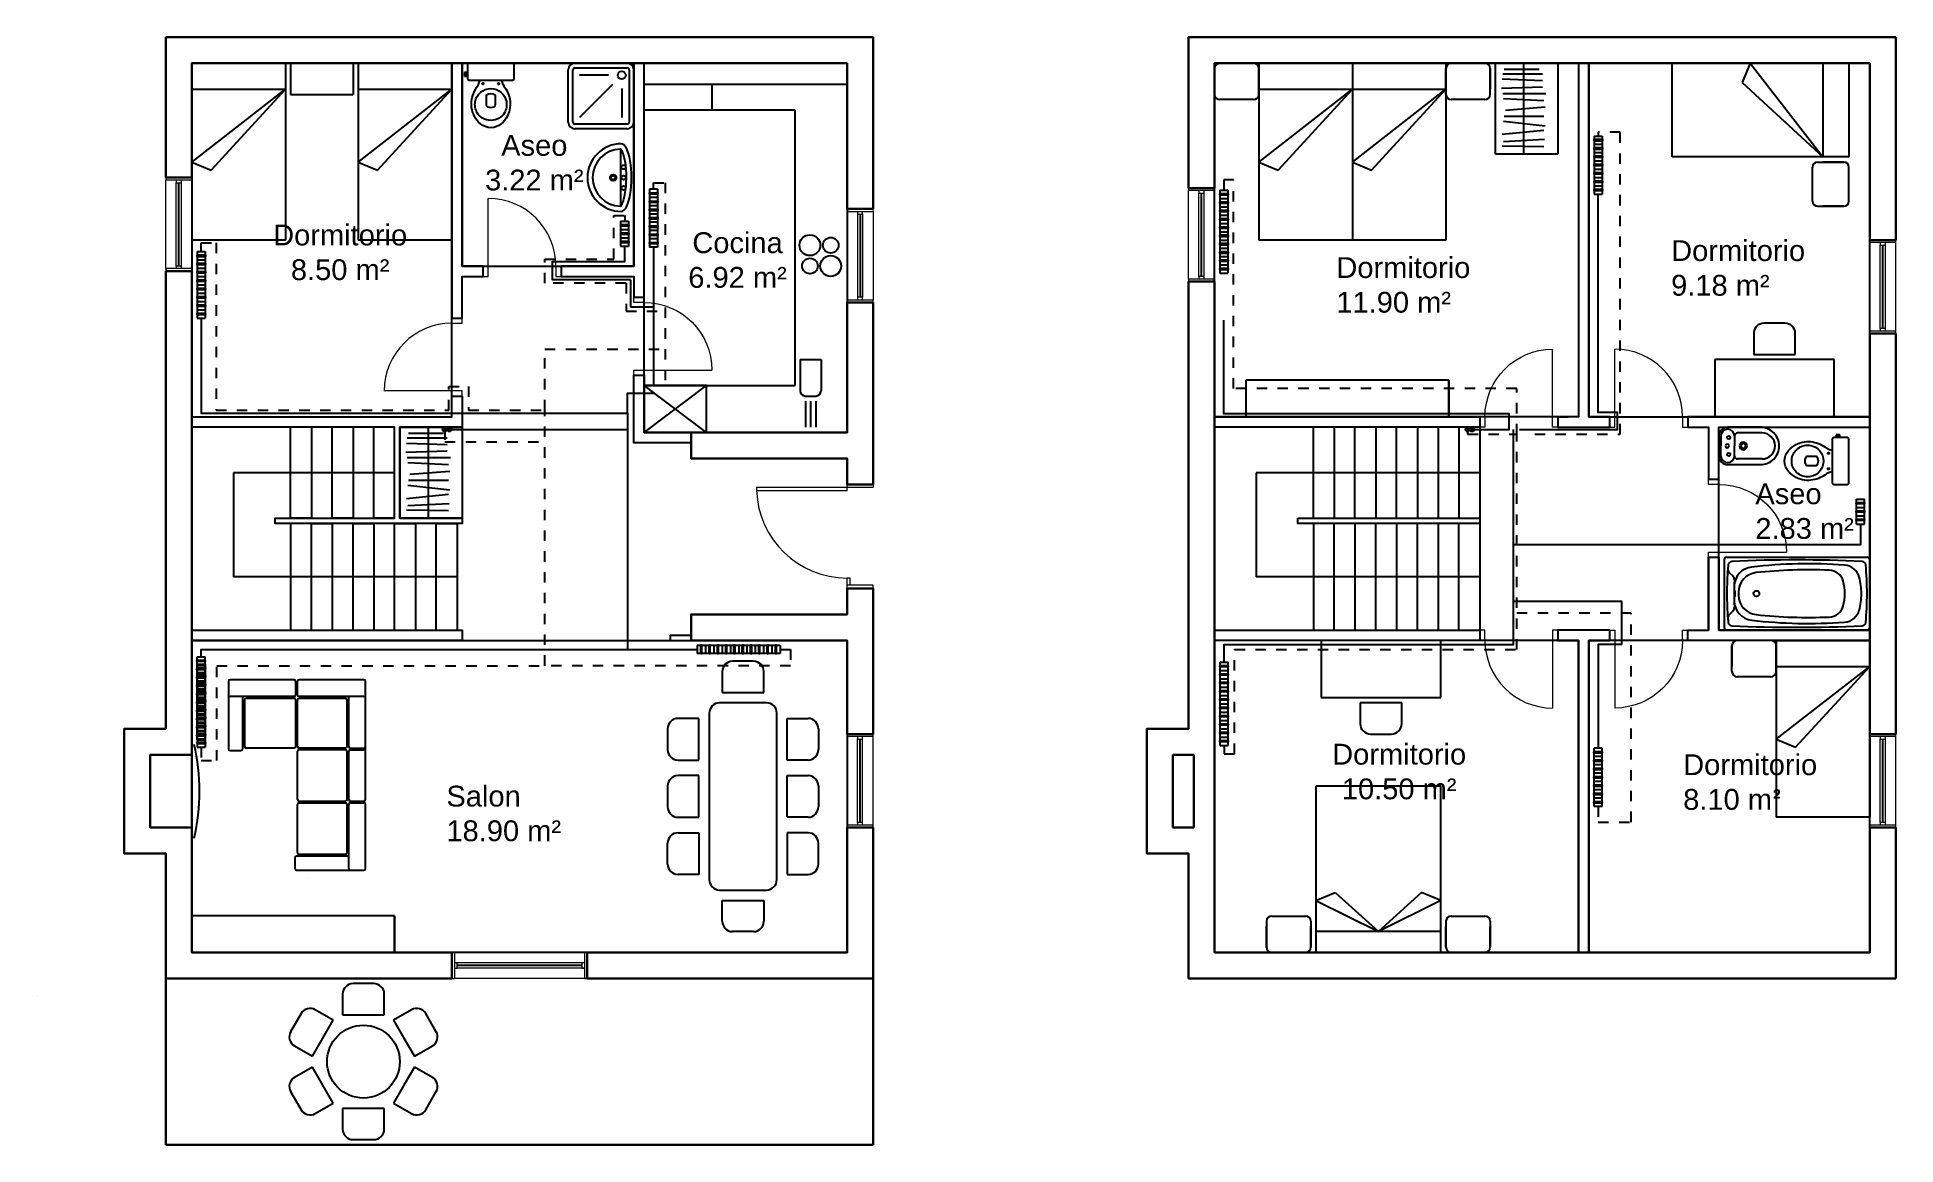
# Model space of a CAD drawing. Header units: millimetres. Extents: x 906 to 923.8, y 1719 to 1729.6.
import ezdxf

# ---------------------------------------------------------------- set-up
doc = ezdxf.new("R2010")
doc.units = ezdxf.units.MM
doc.linetypes.add('ACAD_ISO03W100', pattern=[30, 12, -18])
for name, color, linetype in [('calefaccion', 5, 'Continuous'), ('carpintería', 11, 'Continuous'), ('cocina', 54, 'Continuous'), ('polilineasAreas', 104, 'Continuous'), ('sanitarios', 4, 'Continuous'), ('suelos', 9, 'Continuous'), ('tabiqueInterior', 7, 'Continuous')]:
    doc.layers.add(name, color=color, linetype=linetype)
for name, color, linetype, lineweight in [('ladrilloVisto', 7, 'Continuous', 30), ('Puertas', 30, 'Continuous', 20), ('Ventanas', 3, 'Continuous', 5)]:
    doc.layers.add(name, color=color, linetype=linetype, lineweight=lineweight)
doc.layers.get('0').off()
doc.styles.get("Standard").update_dxf_attribs({"font": 'ARIAL.TTF'})

msp = doc.modelspace()

# ---------------------------------------------------------------- texts
at = {"layer": 'polilineasAreas', "ltscale": 0.005, "char_height": 0.2}
for s, insert, attachment_point in [('Aseo\\P3.22 m²', (910.744, 1728.401), 5), ('Dormitorio\\P8.50 m²', (908.877, 1727.539), 5), ('Cocina\\P6.92 m²', (912.698, 1727.465), 5), ('Dormitorio\\P9.18 m²', (921.675, 1727.657), 1), ('Dormitorio\\P11.90 m²', (918.456, 1727.494), 1), ('Aseo\\P2.83 m²', (922.485, 1725.319), 1), ('Dormitorio\\P10.50 m²', (919.06, 1722.547), 5), ('Dormitorio\\P8.10 m{\\fISOCPEUR|b0|i0|c0|p34;²}', (921.791, 1722.714), 1), ('Salon\\P18.90 m²', (909.899, 1722.412), 1)]:
    msp.add_mtext(s, dxfattribs=dict(at, insert=insert, attachment_point=attachment_point))

# ---------------------------------------------------------------- blocks, each defined once
blk = doc.blocks.new('bide02')
blk.add_lwpolyline([(0.095, 0.18, 0.414214), (0.01, 0.095), (0.01, 0.092), (0.01, 0), (0.01, -0.093), (0.01, -0.095, 0.414214), (0.095, -0.18), (0.41, -0.18, 0.414214), (0.59, 0, 0.414214), (0.41, 0.18), (0.095, 0.18)], format="xyb")
for points in [[(0.03, 0.095), (0.03, 0)], [(0.03, -0.095), (0.03, 0)], [(0.16, 0.095), (0.16, 0)], [(0.16, -0.095), (0.16, 0)], [(0.425, 0.125), (0.19, 0.125)], [(0.425, -0.125), (0.19, -0.125)]]:
    blk.add_lwpolyline(points)
for centre in [(0.105, 0.081), (0.105, -0.081)]:
    blk.add_circle(centre, 0.016)
for centre, radius, start, end in [((0.095, 0.095), 0.065, 0, 180), ((0.09, 0), 0.0175, 0, 180), ((0.09, 0), 0.0175, 180, 0), ((0.19, 0.095), 0.03, 90, 180), ((0.245, 0), 0.036, 0, 180), ((0.245, 0), 0.036, 180, 0), ((0.245, 0), 0.023, 0, 180), ((0.245, 0), 0.023, 180, 0), ((0.425, 0), 0.125, 0, 90), ((0.425, 0), 0.125, 270, 0), ((0.095, -0.095), 0.065, 180, 0), ((0.19, -0.095), 0.03, 180, 270)]:
    blk.add_arc(centre, radius, start, end)
blk = doc.blocks.new('baneras03')
for p, q in [((0.327, 0), (-0.327, 0)), ((-0.35, -1.377), (-0.35, -0.023)), ((-0.167, -0.085), (-0.201, -0.05)), ((0.167, -0.085), (0.201, -0.05)), ((0.35, -0.023), (0.35, -1.377)), ((0.327, -1.4), (-0.327, -1.4))]:
    blk.add_line(p, q)
blk.add_lwpolyline([(-0.028, -0.103, 0.338364), (-0.027, -0.104, 0.038384), (-0.019, -0.105, 0.0164), (-0.011, -0.106, 0.011665), (0, -0.106, 0.011665), (0.011, -0.106, 0.0164), (0.019, -0.105, 0.038384), (0.027, -0.104, 0.338364), (0.027, -0.103, 0.338364), (0.027, -0.102, 0.038384), (0.019, -0.101, 0.0164), (0.011, -0.1, 0.011665), (0, -0.1, 0.011665), (-0.011, -0.1, 0.0164), (-0.019, -0.101, 0.038384), (-0.027, -0.102, 0.338364)], format="xyb", close=True)
blk.add_circle((0, -0.31), 0.0275)
for centre, radius, start, end in [((-0.327, -0.023), 0.023, 90, 180), ((0.327, -0.023), 0.023, 0, 90), ((13.176, -0.7), 13.5, 177.3341, 182.6659), ((-0.274, -0.074), 0.035, 95.3107, 177.3341), ((0, -3.026), 3, 94.5963, 95.3166), ((-0.067, -0.286), 0.19, 92.1132, 173.2785), ((0, -3.026), 3, 90, 94.5963), ((-0.236, -0.085), 0.05, 45, 94.5963), ((-0.013, -0.327), 0.19, 90.4331, 173.8045), ((-0.131, -0.049), 0.05, 225, 273.6709), ((0, -2.095), 2, 90, 93.6709), ((0, -2.095), 1.958, 90, 90.4331), ((0, -3.026), 3, 85.4037, 90), ((0, -2.095), 2, 86.3291, 90), ((0, -2.095), 1.958, 89.5669, 90), ((0.013, -0.327), 0.19, 6.1955, 89.5669), ((0.067, -0.286), 0.19, 6.7215, 87.8868), ((0.131, -0.049), 0.05, 266.3291, 315), ((0.236, -0.085), 0.05, 85.4037, 135), ((0, -3.026), 3, 84.6893, 85.4037), ((0.274, -0.074), 0.035, 2.6659, 84.6893), ((-13.176, -0.7), 13.5, 357.3341, 2.6659), ((4.378, -0.81), 4.665, 173.2785, 184.2606), ((4.436, -0.81), 4.665, 173.8045, 182.4407), ((-4.436, -0.81), 4.665, 357.5593, 6.1955), ((-4.378, -0.81), 4.665, 355.7394, 6.7215), ((-0.085, -1.008), 0.14, 180.3811, 256.1172), ((0.085, -1.008), 0.14, 283.8828, 359.6189), ((-0.115, -1.145), 0.16, 184.2606, 254.8423), ((0, -0.72), 0.44, 254.3273, 270), ((0, -0.72), 0.44, 270, 285.6727), ((0.115, -1.145), 0.16, 285.1577, 355.7394), ((-0.327, -1.377), 0.023, 180, 270), ((-0.274, -1.326), 0.035, 182.6659, 264.6893), ((0, 1.626), 3, 264.6834, 270), ((0, -0.72), 0.6, 254.3273, 270), ((0, -0.72), 0.6, 270, 285.1577), ((0, 1.626), 3, 270, 275.3107), ((0.274, -1.326), 0.035, 275.3107, 357.3341), ((0.327, -1.377), 0.023, 270, 0)]:
    blk.add_arc(centre, radius, start, end)
blk = doc.blocks.new('cama')
at = {"layer": 'carpintería'}
for p, q in [((-0.1, 0), (0.8, 0)), ((-0.1, 0), (-0.1, -1.7)), ((0.8, 0), (0.8, -1.7)), ((-0.1, -0.25), (0.8, -0.25)), ((-0.1, -0.95), (0.8, -0.25)), ((0.085, -1.027), (0.8, -0.25)), ((-0.1, -0.95), (0.085, -1.027)), ((0.8, -1.7), (-0.1, -1.7))]:
    blk.add_line(p, q, dxfattribs=at)
blk = doc.blocks.new('mesaRedonda')
at = {"layer": 'carpintería'}
for p, q in [((0.1, 0.75), (-0.1, 0.75)), ((-0.2, 0.65), (-0.2, 0.45)), ((0.2, 0.45), (0.2, 0.65)), ((-0.6, 0.462), (-0.7, 0.288)), ((-0.29, 0.398), (-0.463, 0.498)), ((-0.39, 0.225), (-0.29, 0.398)), ((-0.2, 0.45), (0, 0.45)), ((0, 0.45), (0.2, 0.45)), ((0.463, 0.498), (0.29, 0.398)), ((0.29, 0.398), (0.39, 0.225)), ((0.7, 0.288), (0.6, 0.462)), ((-0.49, 0.052), (-0.39, 0.225)), ((0.39, 0.225), (0.49, 0.052)), ((-0.663, 0.152), (-0.49, 0.052)), ((0.49, 0.052), (0.663, 0.152)), ((-0.49, -0.052), (-0.663, -0.152)), ((-0.39, -0.225), (-0.49, -0.052)), ((0.49, -0.052), (0.39, -0.225)), ((0.663, -0.152), (0.49, -0.052)), ((-0.7, -0.288), (-0.6, -0.462)), ((-0.29, -0.398), (-0.39, -0.225)), ((0.39, -0.225), (0.29, -0.398)), ((0.6, -0.462), (0.7, -0.288)), ((-0.463, -0.498), (-0.29, -0.398)), ((0, -0.45), (-0.2, -0.45)), ((-0.2, -0.45), (-0.2, -0.65)), ((0.2, -0.45), (0, -0.45)), ((0.2, -0.65), (0.2, -0.45)), ((0.29, -0.398), (0.463, -0.498)), ((-0.1, -0.75), (0.1, -0.75))]:
    blk.add_line(p, q, dxfattribs=at)
blk.add_circle((0, 0), 0.35, dxfattribs=at)
for centre, start, end in [((-0.1, 0.65), 90, 180), ((0.1, 0.65), 0, 90), ((-0.513, 0.412), 60, 150), ((0.513, 0.412), 30, 120), ((-0.613, 0.238), 150, 240), ((0.613, 0.238), 300, 30), ((-0.613, -0.238), 120, 210), ((0.613, -0.238), 330, 60), ((-0.513, -0.412), 210, 300), ((0.513, -0.412), 240, 330), ((-0.1, -0.65), 180, 270), ((0.1, -0.65), 270, 0)]:
    blk.add_arc(centre, 0.1, start, end, dxfattribs=at)
blk = doc.blocks.new('mesaRectangular')
at = {"layer": 'carpintería'}
for p, q in [((0.1, 0.4), (-0.1, 0.4)), ((-0.2, 0.3), (-0.2, 0.1)), ((0.2, 0.1), (0.2, 0.3)), ((0.225, 0), (-0.225, 0)), ((-0.2, 0.1), (0, 0.1)), ((0, 0.1), (0.2, 0.1)), ((-0.425, -0.15), (-0.625, -0.15)), ((-0.425, -0.35), (-0.425, -0.15)), ((-0.325, -0.1), (-0.325, -1.7)), ((0.325, -1.7), (0.325, -0.1)), ((0.425, -0.35), (0.425, -0.15)), ((0.425, -0.15), (0.625, -0.15)), ((-0.725, -0.25), (-0.725, -0.45)), ((-0.425, -0.55), (-0.425, -0.35)), ((0.425, -0.55), (0.425, -0.35)), ((0.725, -0.25), (0.725, -0.45)), ((-0.625, -0.55), (-0.425, -0.55)), ((-0.425, -0.7), (-0.625, -0.7)), ((-0.425, -0.9), (-0.425, -0.7)), ((0.625, -0.55), (0.425, -0.55)), ((0.425, -0.9), (0.425, -0.7)), ((0.425, -0.7), (0.625, -0.7)), ((-0.725, -0.8), (-0.725, -1)), ((0.725, -0.8), (0.725, -1)), ((-0.425, -1.1), (-0.425, -0.9)), ((0.425, -1.1), (0.425, -0.9)), ((-0.625, -1.1), (-0.425, -1.1)), ((-0.625, -1.25), (-0.425, -1.25)), ((-0.425, -1.25), (-0.425, -1.45)), ((0.625, -1.1), (0.425, -1.1)), ((0.625, -1.25), (0.425, -1.25)), ((0.425, -1.25), (0.425, -1.45)), ((-0.725, -1.55), (-0.725, -1.35)), ((0.725, -1.55), (0.725, -1.35)), ((-0.425, -1.45), (-0.425, -1.65)), ((0.425, -1.45), (0.425, -1.65)), ((-0.425, -1.65), (-0.625, -1.65)), ((0.425, -1.65), (0.625, -1.65)), ((-0.225, -1.8), (0.225, -1.8)), ((-0.2, -2.1), (-0.2, -1.9)), ((-0.2, -1.9), (0, -1.9)), ((0, -1.9), (0.2, -1.9)), ((0.2, -1.9), (0.2, -2.1)), ((0.1, -2.2), (-0.1, -2.2))]:
    blk.add_line(p, q, dxfattribs=at)
for centre, start, end in [((-0.1, 0.3), 90, 180), ((0.1, 0.3), 0, 90), ((-0.225, -0.1), 90, 180), ((0.225, -0.1), 0, 90), ((-0.625, -0.25), 90, 180), ((0.625, -0.25), 0, 90), ((-0.625, -0.45), 180, 270), ((0.625, -0.45), 270, 0), ((-0.625, -0.8), 90, 180), ((0.625, -0.8), 0, 90), ((-0.625, -1), 180, 270), ((0.625, -1), 270, 0), ((-0.625, -1.35), 90, 180), ((0.625, -1.35), 0, 90), ((-0.625, -1.55), 180, 270), ((0.625, -1.55), 270, 0), ((-0.225, -1.7), 180, 270), ((0.225, -1.7), 270, 0), ((-0.1, -2.1), 180, 270), ((0.1, -2.1), 270, 0)]:
    blk.add_arc(centre, 0.1, start, end, dxfattribs=at)
blk = doc.blocks.new('ventana1_3')
at = {"layer": 'Ventanas'}
for p, q in [((0, -0.075), (0, 0.175)), ((0.025, 0.175), (0, 0.175)), ((1.3, 0.175), (0.025, 0.175)), ((0.025, 0.175), (0.025, -0.075)), ((0.05, 0.075), (0.025, 0.075)), ((0.025, 0.025), (0.05, 0.025)), ((1.275, 0.075), (0.05, 0.075)), ((0.05, 0.025), (0.05, 0.075)), ((1.25, 0.053), (0.05, 0.053)), ((1.25, 0.047), (0.05, 0.047)), ((1.275, 0.025), (0.05, 0.025)), ((1.25, 0.075), (1.25, 0.025)), ((1.275, 0.075), (1.25, 0.075)), ((1.25, 0.025), (1.275, 0.025)), ((1.275, 0.175), (1.275, -0.075)), ((1.3, 0.175), (1.275, 0.175)), ((1.3, -0.075), (1.3, 0.175)), ((0, -0.075), (0.025, -0.075)), ((1.3, -0.075), (0.025, -0.075)), ((1.275, -0.075), (1.3, -0.075))]:
    blk.add_line(p, q, dxfattribs=at)
blk = doc.blocks.new('ventana09')
at = {"layer": 'Ventanas'}
for p, q in [((0, -0.075), (0, 0.175)), ((0.025, 0.175), (0, 0.175)), ((0.875, 0.175), (0.025, 0.175)), ((0.025, 0.175), (0.025, -0.075)), ((0.05, 0.075), (0.025, 0.075)), ((0.025, 0.025), (0.05, 0.025)), ((0.85, 0.075), (0.05, 0.075)), ((0.05, 0.025), (0.05, 0.075)), ((0.85, 0.053), (0.05, 0.053)), ((0.85, 0.047), (0.05, 0.047)), ((0.85, 0.025), (0.05, 0.025)), ((0.85, 0.075), (0.85, 0.025)), ((0.875, 0.075), (0.85, 0.075)), ((0.85, 0.025), (0.875, 0.025)), ((0.875, 0.175), (0.875, -0.075)), ((0.9, 0.175), (0.875, 0.175)), ((0.9, -0.075), (0.9, 0.175)), ((0, -0.075), (0.025, -0.075)), ((0.875, -0.075), (0.025, -0.075)), ((0.875, -0.075), (0.9, -0.075))]:
    blk.add_line(p, q, dxfattribs=at)
blk = doc.blocks.new('mesitaNoche')
at = {"layer": 'carpintería'}
for p, q in [((-0.05, 0), (-0.25, 0)), ((-0.35, -0.375), (-0.35, -0.05)), ((-0.3, 0), (-0.05, 0)), ((0, -0.375), (0, -0.05)), ((-0.3, -0.425), (-0.05, -0.425)), ((-0.05, -0.425), (-0.25, -0.425))]:
    blk.add_line(p, q, dxfattribs=at)
for centre, start, end in [((-0.3, -0.05), 90, 180), ((-0.05, -0.05), 0, 90), ((-0.3, -0.375), 180, 270), ((-0.05, -0.375), 270, 0)]:
    blk.add_arc(centre, 0.05, start, end, dxfattribs=at)
blk = doc.blocks.new('mesitaNocheDoble')
at = {"layer": 'carpintería'}
for p, q in [((0.1, 0), (0.1, -0.3)), ((0.1, 0), (0.7, 0)), ((0.7, 0), (0.7, -0.3)), ((0.1, -0.3), (0.7, -0.3))]:
    blk.add_line(p, q, dxfattribs=at)
blk = doc.blocks.new('silla')
at = {"layer": 'carpintería'}
for p, q in [((0, 0.2), (0, 0)), ((0.3, 0.3), (0.1, 0.3)), ((0.4, 0), (0.4, 0.2)), ((0, 0), (0.4, 0))]:
    blk.add_line(p, q, dxfattribs=at)
for centre, start, end in [((0.1, 0.2), 90, 180), ((0.3, 0.2), 0, 90)]:
    blk.add_arc(centre, 0.1, start, end, dxfattribs=at)
blk = doc.blocks.new('escritorio')
at = {"layer": 'carpintería'}
for p, q in [((1.15, 0.55), (0, 0.55)), ((0, 0.55), (0, 0)), ((1.15, 0), (1.15, 0.55)), ((0, 0), (1.15, 0))]:
    blk.add_line(p, q, dxfattribs=at)
blk = doc.blocks.new('camaMatrimonio')
at = {"layer": 'carpintería'}
for p, q in [((1.2, 1.6), (0, 1.6)), ((0, 1.6), (0, 0)), ((1.2, 0), (1.2, 1.6)), ((0, 0.5), (0.185, 0.577)), ((0.185, 0.577), (0.185, 0.577)), ((0.185, 0.577), (0.6, 0.2)), ((1.015, 0.577), (0.6, 0.2)), ((1.2, 0.5), (1.015, 0.577)), ((1.015, 0.577), (1.015, 0.577)), ((0, 0.5), (0.6, 0.2)), ((1.2, 0.5), (0.6, 0.2)), ((1.2, 0.2), (1.2, 0.5)), ((1.2, 0.2), (0, 0.2)), ((1.2, 0), (1.2, 0.2)), ((0, 0), (1.2, 0))]:
    blk.add_line(p, q, dxfattribs=at)
blk = doc.blocks.new('lavabo')
at = {"layer": 'sanitarios'}
blk.add_line((-0.106, 0.275), (-0.106, -0.275), dxfattribs=at)
for centre, radius in [((-0.178, 0), 0.03), ((-0.178, 0), 0.02), ((-0.078, 0.1), 0.02), ((-0.078, 0), 0.02), ((-0.078, -0.1), 0.02)]:
    blk.add_circle(centre, radius, dxfattribs=at)
for radius, start, end in [(0.325, 90, 270), (0.275, 91.3492, 268.6508)]:
    blk.add_arc((-0.1, 0), radius, start, end, dxfattribs=at)
blk.add_ellipse((-0.1, 0), major_axis=(0, -0.325), ratio=0.307692, start_param=0, end_param=3.141593, dxfattribs=at)
blk.add_open_spline([(-0.106, -0.275), (-0.102, -0.272), (-0.093, -0.259), (-0.077, -0.219), (-0.07, -0.192), (-0.046, -0.068), (-0.046, 0.062), (-0.072, 0.207), (-0.087, 0.248), (-0.102, 0.271), (-0.104, 0.274), (-0.106, 0.275)], degree=3, knots=[0.295592, 0.295592, 0.295592, 0.295592, 0.657503, 0.657503, 1.019413, 1.019413, 2.104752, 2.104752, 2.69299, 2.69299, 2.846001, 2.846001, 2.846001, 2.846001], dxfattribs=at)
blk = doc.blocks.new('Divanang')
for p, q in [((-153, -9.2), (-153, -81.2)), ((-153, -9.2), (-153, -23.6)), ((-82.8, -7.4), (-151.2, -7.4)), ((-81, -23.6), (-81, -9.2)), ((-79.2, -23.6), (-79.2, -9.2)), ((-8.1, -7.4), (-77.4, -7.4)), ((-9, -7.4), (-20.7, -7.4)), ((-6.3, -135.2), (-6.3, -9.2)), ((-82.8, -25.4), (-151.2, -25.4)), ((-137.7, -25.4), (-137.7, -81.2)), ((-135.9, -29), (-135.9, -78.5)), ((-82.8, -27.2), (-134.1, -27.2)), ((-81, -78.5), (-81, -29)), ((-79.2, -78.5), (-79.2, -29)), ((-8.1, -25.4), (-77.4, -25.4)), ((-27.9, -27.2), (-77.4, -27.2)), ((-26.1, -78.5), (-26.1, -29)), ((-24.3, -78.5), (-24.3, -25.4)), ((-151.2, -83), (-139.5, -83)), ((-82.8, -80.3), (-134.1, -80.3)), ((-79.2, -135.2), (-79.2, -83.9)), ((-27.9, -80.3), (-77.4, -80.3)), ((-27.9, -82.1), (-77.4, -82.1)), ((-26.1, -135.2), (-26.1, -83.9)), ((-24.3, -135.2), (-24.3, -83.9)), ((-22.5, -80.3), (-8.1, -80.3)), ((-22.5, -82.1), (-8.1, -82.1)), ((-77.4, -137), (-27.9, -137)), ((-77.4, -138.8), (-27.9, -138.8)), ((-22.5, -137), (-8.1, -137)), ((-22.5, -138.8), (-8.1, -138.8)), ((-79.2, -191.9), (-79.2, -140.6)), ((-26.1, -191.9), (-26.1, -140.6)), ((-24.3, -209), (-24.3, -140.6)), ((-6.3, -209), (-6.3, -140.6)), ((-81.9, -197.3), (-81.9, -209)), ((-80.1, -195.5), (-24.3, -195.5)), ((-77.4, -193.7), (-27.9, -193.7)), ((-6.3, -209), (-6.3, -197.3)), ((-80.1, -210.8), (-8.1, -210.8)), ((-22.5, -210.8), (-8.1, -210.8))]:
    blk.add_line(p, q)
for centre, start, end in [((-151.2, -9.2), 90, 180), ((-151.2, -9.2), 90, 180), ((-82.8, -9.2), 0, 90), ((-77.4, -9.2), 90, 180), ((-8.1, -9.2), 0, 90), ((-151.2, -23.6), 180, 270), ((-134.1, -29), 90, 180), ((-82.8, -23.6), 270, 0), ((-82.8, -29), 0, 90), ((-77.4, -23.6), 180, 270), ((-77.4, -29), 90, 180), ((-27.9, -29), 0, 90), ((-8.1, -23.6), 270, 0), ((-134.1, -78.5), 180, 270), ((-82.8, -78.5), 270, 0), ((-77.4, -78.5), 180, 270), ((-27.9, -78.5), 270, 0), ((-22.5, -78.5), 180, 270), ((-8.1, -78.5), 270, 0), ((-151.2, -81.2), 180, 270), ((-139.5, -81.2), 270, 0), ((-77.4, -83.9), 90, 180), ((-27.9, -83.9), 0, 90), ((-22.5, -83.9), 90, 180), ((-8.1, -83.9), 0, 90), ((-77.4, -135.2), 180, 270), ((-77.4, -140.6), 90, 180), ((-27.9, -135.2), 270, 0), ((-27.9, -140.6), 0, 90), ((-22.5, -135.2), 180, 270), ((-22.5, -140.6), 90, 180), ((-8.1, -135.2), 270, 0), ((-8.1, -140.6), 0, 90), ((-80.1, -197.3), 90, 180), ((-77.4, -191.9), 180, 270), ((-27.9, -191.9), 270, 0), ((-80.1, -209), 180, 270), ((-22.5, -209), 180, 270), ((-8.1, -209), 270, 0), ((-8.1, -209), 270, 0)]:
    blk.add_arc(centre, 1.8, start, end)
blk = doc.blocks.new('doccia')
for p, q in [((0, 0.07), (0, 0.63)), ((0.05, 0.07), (0.05, 0.63)), ((0.07, 0.7), (0.63, 0.7)), ((0.07, 0.65), (0.63, 0.65)), ((0.65, 0.63), (0.65, 0.07)), ((0.7, 0.63), (0.7, 0.07)), ((0.43, 0.571), (0.12, 0.571)), ((0.471, 0.471), (0.12, 0.12)), ((0.571, 0.43), (0.571, 0.12)), ((0.63, 0.05), (0.07, 0.05)), ((0.63, 0), (0.07, 0))]:
    blk.add_line(p, q)
blk.add_circle((0.571, 0.571), 0.0424)
for centre, radius, start, end in [((0.07, 0.63), 0.07, 90, 180), ((0.07, 0.63), 0.02, 90, 180), ((0.63, 0.63), 0.07, 0, 90), ((0.63, 0.63), 0.02, 0, 90), ((0.07, 0.07), 0.07, 180, 270), ((0.07, 0.07), 0.02, 180, 270), ((0.63, 0.07), 0.07, 270, 0), ((0.63, 0.07), 0.02, 270, 0)]:
    blk.add_arc(centre, radius, start, end)
blk = doc.blocks.new('puerta')
at = {"layer": 'Puertas'}
for p, q in [((0, 0), (0, -0.05)), ((0, 0), (0.1, 0)), ((0.1, -0.05), (0.1, 0)), ((0, -0.05), (0.1, -0.05)), ((0, -0.7), (-0.65, -0.7)), ((0.1, -0.7), (0, -0.7)), ((0, -0.7), (0, -0.75)), ((0.1, -0.75), (0.1, -0.7)), ((0, -0.75), (0.1, -0.75))]:
    blk.add_line(p, q, dxfattribs=at)
blk.add_arc((0, -0.7), 0.65, 90, 180, dxfattribs=at)
blk = doc.blocks.new('inodoro_04')
for p, q in [((9.5, -25.6), (5.9, -25.6)), ((5.9, -25.6), (5.9, -27.2)), ((5.9, -27.2), (7.7, -27.2)), ((6.2, -24.4), (6.2, -25.6)), ((7.7, -27.2), (9.5, -27.2)), ((9.2, -25.6), (9.2, -24.4)), ((9.5, -27.2), (9.5, -25.6))]:
    blk.add_line(p, q)
for points in [[(-2.9, -1.9), (-2.9, -22.6, 0.418036), (-1.1, -24.4), (11.4, -24.4, 0.424217), (13.3, -22.6), (13.3, 18.8, 0.430132), (11.4, 20.6), (9.2, 20.6), (6.2, 20.6), (-1.1, 20.6, 0.418036), (-2.9, 18.8)], [(21.5, -1.9, -0.18052), (25.3, 8.1, -0.167158), (33.8, 13, -0.1), (39.8, 13, -0.096291), (44.8, 11.1, -0.13332), (49.8, 6.2, -0.150886), (52.1, -1.9, -0.150886), (49.8, -10, -0.13332), (44.8, -14.9, -0.096291), (39.8, -16.9, -0.1), (33.8, -16.9, -0.167158), (25.3, -11.9, -0.18052)], [(39, 1.1, 0.276984), (36.8, 2.5), (28.3, 2.5, 0.393258), (28.3, -6.4), (36.8, -6.4, 0.276984), (39, -4.9, 0.2)]]:
    blk.add_lwpolyline(points, format="xyb", close=True)
blk.add_lwpolyline([(13.3, 8.4), (15.8, 9.1, 0.060779), (19.1, 10.7, -0.06199), (24.8, 14.1, -0.067868), (31.8, 16.3, -0.08648), (39.8, 16.5, -0.085166), (47.8, 14, -0.098298), (55.3, 8.1, -0.182004), (59.1, -1.9, -0.182004), (55.3, -11.9, -0.098298), (47.8, -17.8, -0.085166), (39.8, -20.4, -0.08648), (31.8, -20.2, -0.067868), (24.8, -18, -0.06199), (19.1, -14.6, 0.060779), (15.8, -13), (13.3, -12.2)], format="xyb")
for centre in [(16.8, 5.6), (16.8, -9.4)]:
    blk.add_circle(centre, 0.75)
blk = doc.blocks.new('cocina')
at = {"layer": 'cocina'}
for p, q in [((0.05, 3.55), (2, 3.55)), ((0.05, 3.35), (0.05, 3.55)), ((2, 3.55), (2, 0)), ((0.05, 3.35), (0.7, 3.35)), ((0.05, 3.1), (0.05, 3.35)), ((0.1, 3.35), (2, 3.35)), ((0.7, 3.35), (0.7, 3.1)), ((1.5, 3.1), (0.05, 3.1)), ((1.5, 0.45), (1.5, 3.1)), ((1.55, 0.7), (1.55, 0.4)), ((1.55, 0.7), (1.75, 0.7)), ((1.75, 0.7), (1.75, 0.4)), ((0.05, 0.45), (1.5, 0.45)), ((0.05, 0), (0.05, 0.45)), ((1.55, 0.4), (1.55, 0.4)), ((1.75, 0.4), (1.75, 0.4)), ((1.6, 0.35), (1.7, 0.35)), ((1.6, 0.3), (1.6, 0.05)), ((1.65, 0.3), (1.65, 0.05)), ((1.7, 0.3), (1.7, 0.05)), ((2, 0), (0.05, 0))]:
    blk.add_line(p, q, dxfattribs=at)
for centre, radius in [((1.643, 1.8), 0.1), ((1.843, 1.8), 0.075), ((1.643, 1.6), 0.075), ((1.843, 1.6), 0.1)]:
    blk.add_circle(centre, radius, dxfattribs=at)
for centre, start, end in [((1.6, 0.4), 180, 270), ((1.7, 0.4), 270, 0)]:
    blk.add_arc(centre, 0.05, start, end, dxfattribs=at)
blk = doc.blocks.new('armarioEmpotrado')
at = {"layer": 'carpintería'}
for p, q in [((0, 0), (0.6, 0)), ((0, -0.875), (0, 0)), ((0.275, -0.875), (0.275, 0)), ((0.6, 0), (0.6, -0.875)), ((0.454, -0.168), (0.064, -0.155)), ((0.071, -0.103), (0.454, -0.103)), ((0.084, -0.058), (0.421, -0.058)), ((0.058, -0.239), (0.454, -0.226)), ((0.071, -0.291), (0.486, -0.291)), ((0.467, -0.363), (0.077, -0.343)), ((0.467, -0.512), (0.084, -0.512)), ((0.097, -0.453), (0.48, -0.421)), ((0.467, -0.648), (0.064, -0.687)), ((0.077, -0.557), (0.48, -0.603)), ((0.6, -0.875), (0, -0.875)), ((0.467, -0.804), (0.064, -0.797)), ((0.077, -0.752), (0.473, -0.732))]:
    blk.add_line(p, q, dxfattribs=at)
blk = doc.blocks.new('3e')
at = {"layer": 'calefaccion'}
for p, q in [((0.08, 0.018), (0.08, -0.059)), ((0.115, 0.018), (0.08, 0.018)), ((0.115, 0.02), (0.115, -0.062)), ((0.115, -0.062), (0.115, 0.02)), ((0.125, 0.02), (0.115, 0.02)), ((0.125, -0.062), (0.125, 0.02)), ((0.16, 0.018), (0.125, 0.018)), ((0.16, 0.018), (0.16, -0.059)), ((0.195, 0.018), (0.16, 0.018)), ((0.195, 0.02), (0.195, -0.062)), ((0.195, -0.062), (0.195, 0.02)), ((0.205, 0.02), (0.195, 0.02)), ((0.205, -0.062), (0.205, 0.02)), ((0.24, 0.018), (0.205, 0.018)), ((0.275, 0.018), (0.24, 0.018)), ((0.24, 0.018), (0.24, -0.059)), ((0.275, 0.02), (0.275, -0.062)), ((0.275, -0.062), (0.275, 0.02)), ((0.285, 0.02), (0.275, 0.02)), ((0.285, -0.062), (0.285, 0.02)), ((0.32, 0.018), (0.285, 0.018)), ((0.32, 0.018), (0.32, -0.059)), ((0.115, -0.059), (0.08, -0.059)), ((0.125, -0.062), (0.115, -0.062)), ((0.16, -0.059), (0.125, -0.059)), ((0.195, -0.059), (0.16, -0.059)), ((0.205, -0.062), (0.195, -0.062)), ((0.24, -0.059), (0.205, -0.059)), ((0.275, -0.059), (0.24, -0.059)), ((0.285, -0.062), (0.275, -0.062)), ((0.32, -0.059), (0.285, -0.059))]:
    blk.add_line(p, q, dxfattribs=at)
blk = doc.blocks.new('7e')
at = {"layer": 'calefaccion'}
for p, q in [((0.08, 0.018), (0.08, -0.059)), ((0.115, 0.018), (0.08, 0.018)), ((0.115, 0.02), (0.115, -0.062)), ((0.115, -0.062), (0.115, 0.02)), ((0.125, 0.02), (0.115, 0.02)), ((0.125, -0.062), (0.125, 0.02)), ((0.16, 0.018), (0.125, 0.018)), ((0.16, 0.018), (0.16, -0.059)), ((0.195, 0.018), (0.16, 0.018)), ((0.195, 0.02), (0.195, -0.062)), ((0.195, -0.062), (0.195, 0.02)), ((0.205, 0.02), (0.195, 0.02)), ((0.205, -0.062), (0.205, 0.02)), ((0.24, 0.018), (0.205, 0.018)), ((0.275, 0.018), (0.24, 0.018)), ((0.24, 0.018), (0.24, -0.059)), ((0.275, 0.02), (0.275, -0.062)), ((0.275, -0.062), (0.275, 0.02)), ((0.285, 0.02), (0.275, 0.02)), ((0.285, -0.062), (0.285, 0.02)), ((0.32, 0.018), (0.285, 0.018)), ((0.32, 0.018), (0.32, -0.059)), ((0.355, 0.018), (0.32, 0.018)), ((0.355, 0.02), (0.355, -0.062)), ((0.355, -0.062), (0.355, 0.02)), ((0.365, 0.02), (0.355, 0.02)), ((0.365, -0.062), (0.365, 0.02)), ((0.4, 0.018), (0.365, 0.018)), ((0.4, 0.018), (0.4, -0.059)), ((0.435, 0.018), (0.4, 0.018)), ((0.435, 0.02), (0.435, -0.062)), ((0.435, -0.062), (0.435, 0.02)), ((0.445, 0.02), (0.435, 0.02)), ((0.445, -0.062), (0.445, 0.02)), ((0.48, 0.018), (0.445, 0.018)), ((0.515, 0.018), (0.48, 0.018)), ((0.48, 0.018), (0.48, -0.059)), ((0.515, 0.02), (0.515, -0.062)), ((0.515, -0.062), (0.515, 0.02)), ((0.525, 0.02), (0.515, 0.02)), ((0.525, -0.062), (0.525, 0.02)), ((0.56, 0.018), (0.525, 0.018)), ((0.56, 0.018), (0.56, -0.059)), ((0.595, 0.018), (0.56, 0.018)), ((0.595, 0.02), (0.595, -0.062)), ((0.595, -0.062), (0.595, 0.02)), ((0.605, 0.02), (0.595, 0.02)), ((0.605, -0.062), (0.605, 0.02)), ((0.64, 0.018), (0.605, 0.018)), ((0.64, 0.018), (0.64, -0.059)), ((0.115, -0.059), (0.08, -0.059)), ((0.125, -0.062), (0.115, -0.062)), ((0.16, -0.059), (0.125, -0.059)), ((0.195, -0.059), (0.16, -0.059)), ((0.205, -0.062), (0.195, -0.062)), ((0.24, -0.059), (0.205, -0.059)), ((0.275, -0.059), (0.24, -0.059)), ((0.285, -0.062), (0.275, -0.062)), ((0.32, -0.059), (0.285, -0.059)), ((0.355, -0.059), (0.32, -0.059)), ((0.365, -0.062), (0.355, -0.062)), ((0.4, -0.059), (0.365, -0.059)), ((0.435, -0.059), (0.4, -0.059)), ((0.445, -0.062), (0.435, -0.062)), ((0.48, -0.059), (0.445, -0.059)), ((0.515, -0.059), (0.48, -0.059)), ((0.525, -0.062), (0.515, -0.062)), ((0.56, -0.059), (0.525, -0.059)), ((0.595, -0.059), (0.56, -0.059)), ((0.605, -0.062), (0.595, -0.062)), ((0.64, -0.059), (0.605, -0.059))]:
    blk.add_line(p, q, dxfattribs=at)
blk = doc.blocks.new('10e')
at = {"layer": 'calefaccion'}
for p, q in [((0.08, 0.018), (0.08, -0.059)), ((0.115, 0.018), (0.08, 0.018)), ((0.115, 0.02), (0.115, -0.062)), ((0.115, -0.062), (0.115, 0.02)), ((0.125, 0.02), (0.115, 0.02)), ((0.125, -0.062), (0.125, 0.02)), ((0.16, 0.018), (0.125, 0.018)), ((0.16, 0.018), (0.16, -0.059)), ((0.195, 0.018), (0.16, 0.018)), ((0.195, 0.02), (0.195, -0.062)), ((0.195, -0.062), (0.195, 0.02)), ((0.205, 0.02), (0.195, 0.02)), ((0.205, -0.062), (0.205, 0.02)), ((0.24, 0.018), (0.205, 0.018)), ((0.275, 0.018), (0.24, 0.018)), ((0.24, 0.018), (0.24, -0.059)), ((0.275, 0.02), (0.275, -0.062)), ((0.275, -0.062), (0.275, 0.02)), ((0.285, 0.02), (0.275, 0.02)), ((0.285, -0.062), (0.285, 0.02)), ((0.32, 0.018), (0.285, 0.018)), ((0.32, 0.018), (0.32, -0.059)), ((0.355, 0.018), (0.32, 0.018)), ((0.355, 0.02), (0.355, -0.062)), ((0.355, -0.062), (0.355, 0.02)), ((0.365, 0.02), (0.355, 0.02)), ((0.365, -0.062), (0.365, 0.02)), ((0.4, 0.018), (0.365, 0.018)), ((0.4, 0.018), (0.4, -0.059)), ((0.435, 0.018), (0.4, 0.018)), ((0.435, 0.02), (0.435, -0.062)), ((0.435, -0.062), (0.435, 0.02)), ((0.445, 0.02), (0.435, 0.02)), ((0.445, -0.062), (0.445, 0.02)), ((0.48, 0.018), (0.445, 0.018)), ((0.515, 0.018), (0.48, 0.018)), ((0.48, 0.018), (0.48, -0.059)), ((0.515, 0.02), (0.515, -0.062)), ((0.515, -0.062), (0.515, 0.02)), ((0.525, 0.02), (0.515, 0.02)), ((0.525, -0.062), (0.525, 0.02)), ((0.56, 0.018), (0.525, 0.018)), ((0.56, 0.018), (0.56, -0.059)), ((0.595, 0.018), (0.56, 0.018)), ((0.595, 0.02), (0.595, -0.062)), ((0.595, -0.062), (0.595, 0.02)), ((0.605, 0.02), (0.595, 0.02)), ((0.605, -0.062), (0.605, 0.02)), ((0.64, 0.018), (0.605, 0.018)), ((0.64, 0.018), (0.64, -0.059)), ((0.675, 0.018), (0.64, 0.018)), ((0.675, 0.02), (0.675, -0.062)), ((0.675, -0.062), (0.675, 0.02)), ((0.685, 0.02), (0.675, 0.02)), ((0.685, -0.062), (0.685, 0.02)), ((0.72, 0.018), (0.685, 0.018)), ((0.755, 0.018), (0.72, 0.018)), ((0.72, 0.018), (0.72, -0.059)), ((0.755, 0.02), (0.755, -0.062)), ((0.755, -0.062), (0.755, 0.02)), ((0.765, 0.02), (0.755, 0.02)), ((0.765, -0.062), (0.765, 0.02)), ((0.8, 0.018), (0.765, 0.018)), ((0.8, 0.018), (0.8, -0.059)), ((0.835, 0.018), (0.8, 0.018)), ((0.835, 0.02), (0.835, -0.062)), ((0.835, -0.062), (0.835, 0.02)), ((0.845, 0.02), (0.835, 0.02)), ((0.845, -0.062), (0.845, 0.02)), ((0.88, 0.018), (0.845, 0.018)), ((0.88, 0.018), (0.88, -0.059)), ((0.115, -0.059), (0.08, -0.059)), ((0.125, -0.062), (0.115, -0.062)), ((0.16, -0.059), (0.125, -0.059)), ((0.195, -0.059), (0.16, -0.059)), ((0.205, -0.062), (0.195, -0.062)), ((0.24, -0.059), (0.205, -0.059)), ((0.275, -0.059), (0.24, -0.059)), ((0.285, -0.062), (0.275, -0.062)), ((0.32, -0.059), (0.285, -0.059)), ((0.355, -0.059), (0.32, -0.059)), ((0.365, -0.062), (0.355, -0.062)), ((0.4, -0.059), (0.365, -0.059)), ((0.435, -0.059), (0.4, -0.059)), ((0.445, -0.062), (0.435, -0.062)), ((0.48, -0.059), (0.445, -0.059)), ((0.515, -0.059), (0.48, -0.059)), ((0.525, -0.062), (0.515, -0.062)), ((0.56, -0.059), (0.525, -0.059)), ((0.595, -0.059), (0.56, -0.059)), ((0.605, -0.062), (0.595, -0.062)), ((0.64, -0.059), (0.605, -0.059)), ((0.675, -0.059), (0.64, -0.059)), ((0.685, -0.062), (0.675, -0.062)), ((0.72, -0.059), (0.685, -0.059)), ((0.755, -0.059), (0.72, -0.059)), ((0.765, -0.062), (0.755, -0.062)), ((0.8, -0.059), (0.765, -0.059)), ((0.835, -0.059), (0.8, -0.059)), ((0.845, -0.062), (0.835, -0.062)), ((0.88, -0.059), (0.845, -0.059))]:
    blk.add_line(p, q, dxfattribs=at)
blk = doc.blocks.new('caldera')
at = {"layer": 'calefaccion'}
for p, q in [((0.6, 0), (0, 0.45)), ((0, 0), (0.6, 0.45))]:
    blk.add_line(p, q, dxfattribs=at)
blk.add_lwpolyline([(0, 0), (0.6, 0), (0.6, 0.45), (0, 0.45)], close=True, dxfattribs=at)
blk = doc.blocks.new('8e')
at = {"layer": 'calefaccion'}
for p, q in [((0.08, 0.018), (0.08, -0.059)), ((0.115, 0.018), (0.08, 0.018)), ((0.115, 0.02), (0.115, -0.062)), ((0.115, -0.062), (0.115, 0.02)), ((0.125, 0.02), (0.115, 0.02)), ((0.125, -0.062), (0.125, 0.02)), ((0.16, 0.018), (0.125, 0.018)), ((0.16, 0.018), (0.16, -0.059)), ((0.195, 0.018), (0.16, 0.018)), ((0.195, 0.02), (0.195, -0.062)), ((0.195, -0.062), (0.195, 0.02)), ((0.205, 0.02), (0.195, 0.02)), ((0.205, -0.062), (0.205, 0.02)), ((0.24, 0.018), (0.205, 0.018)), ((0.275, 0.018), (0.24, 0.018)), ((0.24, 0.018), (0.24, -0.059)), ((0.275, 0.02), (0.275, -0.062)), ((0.275, -0.062), (0.275, 0.02)), ((0.285, 0.02), (0.275, 0.02)), ((0.285, -0.062), (0.285, 0.02)), ((0.32, 0.018), (0.285, 0.018)), ((0.32, 0.018), (0.32, -0.059)), ((0.355, 0.018), (0.32, 0.018)), ((0.355, 0.02), (0.355, -0.062)), ((0.355, -0.062), (0.355, 0.02)), ((0.365, 0.02), (0.355, 0.02)), ((0.365, -0.062), (0.365, 0.02)), ((0.4, 0.018), (0.365, 0.018)), ((0.4, 0.018), (0.4, -0.059)), ((0.435, 0.018), (0.4, 0.018)), ((0.435, 0.02), (0.435, -0.062)), ((0.435, -0.062), (0.435, 0.02)), ((0.445, 0.02), (0.435, 0.02)), ((0.445, -0.062), (0.445, 0.02)), ((0.48, 0.018), (0.445, 0.018)), ((0.515, 0.018), (0.48, 0.018)), ((0.48, 0.018), (0.48, -0.059)), ((0.515, 0.02), (0.515, -0.062)), ((0.515, -0.062), (0.515, 0.02)), ((0.525, 0.02), (0.515, 0.02)), ((0.525, -0.062), (0.525, 0.02)), ((0.56, 0.018), (0.525, 0.018)), ((0.56, 0.018), (0.56, -0.059)), ((0.595, 0.018), (0.56, 0.018)), ((0.595, 0.02), (0.595, -0.062)), ((0.595, -0.062), (0.595, 0.02)), ((0.605, 0.02), (0.595, 0.02)), ((0.605, -0.062), (0.605, 0.02)), ((0.64, 0.018), (0.605, 0.018)), ((0.64, 0.018), (0.64, -0.059)), ((0.675, 0.018), (0.64, 0.018)), ((0.675, 0.02), (0.675, -0.062)), ((0.675, -0.062), (0.675, 0.02)), ((0.685, 0.02), (0.675, 0.02)), ((0.685, -0.062), (0.685, 0.02)), ((0.72, 0.018), (0.685, 0.018)), ((0.72, 0.018), (0.72, -0.059)), ((0.115, -0.059), (0.08, -0.059)), ((0.125, -0.062), (0.115, -0.062)), ((0.16, -0.059), (0.125, -0.059)), ((0.195, -0.059), (0.16, -0.059)), ((0.205, -0.062), (0.195, -0.062)), ((0.24, -0.059), (0.205, -0.059)), ((0.275, -0.059), (0.24, -0.059)), ((0.285, -0.062), (0.275, -0.062)), ((0.32, -0.059), (0.285, -0.059)), ((0.355, -0.059), (0.32, -0.059)), ((0.365, -0.062), (0.355, -0.062)), ((0.4, -0.059), (0.365, -0.059)), ((0.435, -0.059), (0.4, -0.059)), ((0.445, -0.062), (0.435, -0.062)), ((0.48, -0.059), (0.445, -0.059)), ((0.515, -0.059), (0.48, -0.059)), ((0.525, -0.062), (0.515, -0.062)), ((0.56, -0.059), (0.525, -0.059)), ((0.595, -0.059), (0.56, -0.059)), ((0.605, -0.062), (0.595, -0.062)), ((0.64, -0.059), (0.605, -0.059)), ((0.675, -0.059), (0.64, -0.059)), ((0.685, -0.062), (0.675, -0.062)), ((0.72, -0.059), (0.685, -0.059))]:
    blk.add_line(p, q, dxfattribs=at)
blk = doc.blocks.new('mesa')
at = {"layer": 'carpintería'}
for p, q in [((0.694, -1.402), (-1.256, -1.402)), ((-1.256, -1.402), (-1.256, -1.752)), ((0.694, -1.402), (0.694, -1.752)), ((0.694, -1.752), (0.694, -1.402)), ((-1.256, -1.752), (0.694, -1.752))]:
    blk.add_line(p, q, dxfattribs=at)
blk = doc.blocks.new('P. entrada')
for p, q in [((0, 1.12), (-0.03, 1.12)), ((-0.03, 1.12), (-0.03, 0.25)), ((0, 0.25), (0, 1.12)), ((-0.97, 0.25), (-0.97, 0)), ((-0.97, 0.25), (-0.87, 0.25)), ((-0.94, 0), (-0.94, 0.25)), ((-0.94, 0.22), (-0.87, 0.22)), ((-0.87, 0.22), (-0.87, 0.25)), ((-0.03, 0.25), (0.03, 0.25)), ((0, 0), (0, 0.25)), ((0.03, 0.25), (0.03, 0)), ((-0.97, 0), (-0.94, 0)), ((0.03, 0), (0, 0))]:
    blk.add_line(p, q)
at = {"ltscale": 0.005}
blk.add_line((-0.97, 0), (-0.97, 0.25), dxfattribs=at)
blk.add_arc((0, 0.25), 0.87, 91.9766, 180)

# ---------------------------------------------------------------- hatches: boundary and pattern name
at = {"layer": 'calefaccion'}
for points in [[(909.906, 1725.838, 1), (909.862, 1725.838, 1)], [(909.949, 1725.838, 1), (909.906, 1725.838, 1)], [(919.74, 1725.838, 1), (919.697, 1725.838, 1)], [(919.783, 1725.838, 1), (919.74, 1725.838, 1)]]:
    msp.add_hatch(color=256, dxfattribs=at).paths.add_polyline_path(points)

# ---------------------------------------------------------------- linework, layer by layer
at = {"layer": 'calefaccion', "linetype": 'ACAD_ISO03W100', "ltscale": 0.005}
for p, q in [((923.635, 1729.609), (923.835, 1729.609)), ((923.385, 1729.359), (923.585, 1729.359)), ((910.846, 1726.608), (912.002, 1726.608)), ((909.922, 1726.023), (909.922, 1726.252)), ((909.922, 1726.252), (910.11, 1726.252)), ((910.11, 1726.252), (910.11, 1726.023)), ((920.585, 1725.959), (920.785, 1725.959))]:
    msp.add_line(p, q, dxfattribs=at)
at = {"layer": 'calefaccion', "ltscale": 0.005}
for p, q in [((911.89, 1727.589), (911.89, 1727.015)), ((911.668, 1727.276), (911.668, 1727.015)), ((911.668, 1727.015), (911.89, 1727.015))]:
    msp.add_line(p, q, dxfattribs=at)
at = {"layer": 'calefaccion', "linetype": 'ACAD_ISO03W100', "ltscale": 0.005}
for points in [[(920.364, 1725.792), (921.186, 1725.792), (921.186, 1728.695), (920.974, 1728.695), (920.974, 1728.659)], [(911.89, 1728.149), (911.89, 1728.21), (912.002, 1728.21), (912.002, 1726.259)], [(919.718, 1725.838), (919.718, 1725.792), (920.19, 1725.792), (920.19, 1726.23), (917.467, 1726.23), (917.467, 1728.239), (917.374, 1728.239), (917.374, 1728.139)], [(911.626, 1727.244), (910.846, 1727.244), (910.846, 1727.476), (911.508, 1727.476), (911.508, 1727.894), (911.613, 1727.894), (911.613, 1727.839)], [(907.54, 1727.547), (907.54, 1727.631), (907.684, 1727.631), (907.684, 1726.023), (909.922, 1726.023)], [(911.626, 1727.244), (911.626, 1726.974), (912.002, 1726.974)], [(910.11, 1726.023), (910.846, 1726.023), (910.846, 1726.608)], [(913.109, 1723.721), (913.207, 1723.721), (913.207, 1723.566), (910.846, 1723.566), (910.846, 1726.023)], [(909.884, 1725.838), (909.884, 1725.718), (910.846, 1725.718)], [(917.376, 1722.8), (917.376, 1722.719), (917.478, 1722.719), (917.478, 1723.721), (920.19, 1723.721), (920.19, 1725.792)], [(920.974, 1722.213), (920.974, 1722.063), (921.292, 1722.063), (921.292, 1724.071), (920.19, 1724.071)], [(907.54, 1722.782), (907.54, 1722.655), (907.69, 1722.655), (907.69, 1723.566), (910.846, 1723.566)]]:
    msp.add_lwpolyline(points, dxfattribs=at)
at = {"layer": 'calefaccion', "ltscale": 0.005}
for points in [[(920.218, 1725.838), (921.158, 1725.838), (921.158, 1725.999), (920.974, 1725.999), (920.974, 1728.099)], [(911.668, 1727.276), (910.92, 1727.276), (910.92, 1727.452), (911.613, 1727.452), (911.613, 1727.599)], [(911.89, 1727.015), (911.89, 1726.259)], [(907.54, 1726.907), (907.54, 1725.995), (911.641, 1725.995), (911.641, 1726.187), (911.89, 1726.187)], [(919.762, 1725.838), (920.118, 1725.838), (920.118, 1725.988), (917.374, 1725.988), (917.374, 1726.889)], [(911.641, 1725.995), (911.641, 1723.721), (912.309, 1723.721)], [(909.927, 1725.838), (911.641, 1725.838)], [(917.376, 1723.6), (917.376, 1723.771), (920.159, 1723.771), (920.159, 1725.838)], [(923.497, 1724.927), (923.497, 1724.728), (920.159, 1724.728)], [(920.159, 1724.186), (921.197, 1724.186), (921.197, 1723.771), (920.974, 1723.771), (920.974, 1722.773)], [(907.54, 1723.652), (907.54, 1723.721), (911.641, 1723.721)]]:
    msp.add_lwpolyline(points, dxfattribs=at)
at = {"layer": 'calefaccion'}
for centre in [(909.884, 1725.838), (909.927, 1725.838), (919.718, 1725.838), (919.762, 1725.838)]:
    msp.add_circle(centre, 0.0216, dxfattribs=at)
at = {"layer": 'carpintería'}
for p, q in [((921.212, 1727.459), (921.212, 1727.459)), ((907.951, 1720.809), (909.901, 1720.809))]:
    msp.add_line(p, q, dxfattribs=at)
at = {"layer": 'ladrilloVisto'}
for p, q in [((911.751, 1729.359), (911.701, 1729.359)), ((919.51, 1729.359), (919.41, 1729.359)), ((923.836, 1722.909), (923.836, 1723.859)), ((917.085, 1722.709), (916.885, 1722.709)), ((916.885, 1722.709), (916.885, 1722.009)), ((917.085, 1722.709), (917.085, 1722.009)), ((916.885, 1722.009), (917.085, 1722.009)), ((907.201, 1718.959), (907.201, 1720.559)), ((914.001, 1720.559), (914.001, 1718.959)), ((914.001, 1718.959), (907.201, 1718.959))]:
    msp.add_line(p, q, dxfattribs=at)
for points in [[(907.451, 1728.259), (907.201, 1728.259), (907.201, 1729.609), (914.001, 1729.609), (914.001, 1727.959), (913.751, 1727.959), (913.751, 1729.259), (913.751, 1729.359), (907.451, 1729.359), (907.451, 1728.259)], [(914.001, 1727.059), (914.001, 1725.309), (913.751, 1725.309), (913.751, 1725.559), (912.251, 1725.559), (912.251, 1725.809), (913.751, 1725.809), (913.751, 1727.059), (914.001, 1727.059)], [(923.836, 1722.909), (923.586, 1722.909), (923.586, 1726.759), (923.835, 1726.759), (923.836, 1722.909)]]:
    msp.add_lwpolyline(points, dxfattribs=at)
for points in [[(923.585, 1729.359), (917.285, 1729.359), (917.285, 1728.159), (917.035, 1728.159), (917.035, 1729.609), (923.835, 1729.609), (923.835, 1727.659), (923.585, 1727.659), (923.585, 1728.859)], [(907.451, 1720.809), (907.451, 1722.009), (907.051, 1722.009), (907.051, 1722.709), (907.451, 1722.709), (907.451, 1727.359), (907.201, 1727.359), (907.201, 1722.959), (906.801, 1722.959), (906.801, 1721.759), (907.201, 1721.759), (907.201, 1720.559), (909.951, 1720.559), (909.951, 1720.809)], [(923.836, 1720.559), (917.035, 1720.559), (917.035, 1721.759), (916.635, 1721.759), (916.635, 1722.959), (917.035, 1722.959), (917.035, 1727.259), (917.285, 1727.259), (917.285, 1720.809), (923.586, 1720.809), (923.586, 1722.009), (923.836, 1722.009)], [(914.001, 1722.909), (914.001, 1724.059), (914.001, 1724.309), (913.751, 1724.309), (913.751, 1724.059), (912.251, 1724.059), (912.251, 1723.809), (913.751, 1723.809), (913.751, 1722.909)], [(911.251, 1720.559), (911.251, 1720.809), (913.751, 1720.809), (913.751, 1722.009), (914.001, 1722.009), (914.001, 1720.559), (911.251, 1720.559)]]:
    msp.add_lwpolyline(points, close=True, dxfattribs=at)
at = {"layer": 'polilineasAreas', "ltscale": 0.005}
for p, q in [((913.751, 1724.059), (913.751, 1724.309)), ((913.751, 1724.309), (914.001, 1724.309))]:
    msp.add_line(p, q, dxfattribs=at)
at = {"layer": 'polilineasAreas'}
for points in [[(909.951, 1729.359), (907.451, 1729.359), (907.451, 1725.959), (909.951, 1725.959), (909.951, 1729.359)], [(911.701, 1727.409), (911.701, 1729.359), (910.051, 1729.359), (910.051, 1727.409), (911.701, 1727.409)], [(917.285, 1729.359), (920.785, 1729.359), (920.785, 1725.959), (917.285, 1725.959), (917.285, 1729.359)], [(923.585, 1725.959), (923.585, 1729.359), (920.885, 1729.359), (920.885, 1725.959), (921.909, 1725.959), (922.094, 1725.959), (923.585, 1725.959)], [(922.135, 1725.859), (923.585, 1725.859), (923.585, 1723.909), (922.135, 1723.909), (922.135, 1725.859)], [(907.451, 1723.809), (913.751, 1723.809), (913.751, 1720.809), (907.451, 1720.809), (907.451, 1723.809)], [(917.285, 1720.809), (920.785, 1720.809), (920.785, 1723.809), (917.285, 1723.809), (917.285, 1720.809)], [(923.585, 1720.809), (923.585, 1723.809), (920.885, 1723.809), (920.885, 1720.809), (923.585, 1720.809)]]:
    msp.add_lwpolyline(points, dxfattribs=at)
msp.add_lwpolyline([(913.751, 1729.359), (913.751, 1725.809), (911.801, 1725.809), (911.801, 1729.359)], close=True, dxfattribs=at)
at = {"layer": 'suelos'}
msp.add_line((907.451, 1722.709), (907.451, 1722.009), dxfattribs=at)
msp.add_arc((905.458, 1722.359), 2.066, 347.4199, 12.5801, dxfattribs=at)
at = {"layer": 'tabiqueInterior', "ltscale": 0.005}
msp.add_line((920.885, 1725.959), (921.085, 1725.959), dxfattribs=at)
at = {"layer": 'tabiqueInterior'}
for p, q in [((908.401, 1725.859), (908.201, 1725.859)), ((908.401, 1724.984), (908.401, 1725.859)), ((908.801, 1725.859), (908.601, 1725.859)), ((908.601, 1725.859), (908.601, 1724.984)), ((908.801, 1724.984), (908.801, 1725.859)), ((909.201, 1725.859), (909.001, 1725.859)), ((909.001, 1725.859), (909.001, 1724.984)), ((909.201, 1724.984), (909.201, 1725.859)), ((918.235, 1724.984), (918.235, 1725.859)), ((918.435, 1725.859), (918.435, 1724.984)), ((918.635, 1724.984), (918.635, 1725.859)), ((918.835, 1725.859), (918.835, 1724.984)), ((919.035, 1724.984), (919.035, 1725.859)), ((919.235, 1725.859), (919.235, 1724.984)), ((919.435, 1725.859), (919.435, 1724.984)), ((919.635, 1725.859), (919.635, 1724.984)), ((919.835, 1725.859), (919.835, 1724.984)), ((909.401, 1725.422), (907.851, 1725.422)), ((907.851, 1725.422), (907.851, 1724.422)), ((919.835, 1725.422), (917.685, 1725.422)), ((917.685, 1725.422), (917.685, 1724.422)), ((908.601, 1724.984), (908.401, 1724.984)), ((909.001, 1724.984), (908.801, 1724.984)), ((909.401, 1724.984), (909.201, 1724.984)), ((910.051, 1724.984), (910.051, 1724.934)), ((908.401, 1724.934), (908.401, 1723.909)), ((908.601, 1723.909), (908.601, 1724.934)), ((908.601, 1724.934), (908.801, 1724.934)), ((908.801, 1724.934), (908.801, 1723.909)), ((909.001, 1723.909), (909.001, 1724.934)), ((909.001, 1724.934), (909.201, 1724.934)), ((909.201, 1724.934), (909.201, 1723.909)), ((909.401, 1723.909), (909.401, 1724.934)), ((909.401, 1724.934), (909.601, 1724.934)), ((909.601, 1724.934), (909.601, 1723.909)), ((909.801, 1723.909), (909.801, 1724.934)), ((909.801, 1724.934), (910.001, 1724.934)), ((910.001, 1724.934), (910.001, 1723.909)), ((918.235, 1724.934), (918.235, 1723.909)), ((918.435, 1723.909), (918.435, 1724.934)), ((918.635, 1724.934), (918.635, 1723.909)), ((918.835, 1723.909), (918.835, 1724.934)), ((919.035, 1724.934), (919.035, 1723.909)), ((919.235, 1723.909), (919.235, 1724.934)), ((919.435, 1724.934), (919.435, 1723.909)), ((919.635, 1723.909), (919.635, 1724.934)), ((919.835, 1724.934), (919.835, 1723.909)), ((910.001, 1724.422), (907.851, 1724.422)), ((919.835, 1724.422), (917.685, 1724.422)), ((908.401, 1723.909), (908.601, 1723.909)), ((908.801, 1723.909), (909.001, 1723.909)), ((909.201, 1723.909), (909.401, 1723.909)), ((909.601, 1723.909), (909.801, 1723.909)), ((912.251, 1723.859), (912.251, 1723.909)), ((918.235, 1723.909), (918.435, 1723.909)), ((918.635, 1723.909), (918.835, 1723.909)), ((919.035, 1723.909), (919.235, 1723.909)), ((919.435, 1723.909), (919.635, 1723.909)), ((912.051, 1723.859), (912.251, 1723.859)), ((912.051, 1723.859), (912.051, 1723.809)), ((912.051, 1723.809), (912.251, 1723.809))]:
    msp.add_line(p, q, dxfattribs=at)
for points in [[(910.251, 1727.409), (910.051, 1727.409), (910.051, 1727.709), (910.051, 1729.359), (909.951, 1729.359), (909.951, 1726.909), (910.051, 1726.909), (910.051, 1727.309), (910.251, 1727.309)], [(911.001, 1727.309), (911.701, 1727.309), (911.701, 1727.109), (911.801, 1727.109), (911.801, 1727.309), (911.801, 1729.359), (911.701, 1729.359), (911.701, 1727.409), (911.001, 1727.409)], [(920.785, 1725.959), (920.585, 1725.959), (920.585, 1725.859), (921.085, 1725.859), (921.085, 1725.959), (920.885, 1725.959), (920.885, 1729.359), (920.785, 1729.359)], [(912.251, 1725.709), (911.701, 1725.709), (911.701, 1726.359), (911.801, 1726.359), (911.801, 1725.809), (912.251, 1725.809)], [(907.451, 1725.859), (907.451, 1725.959), (909.951, 1725.959), (909.951, 1726.159), (910.051, 1726.159), (910.051, 1725.859), (909.451, 1725.859), (909.451, 1724.984), (910.051, 1724.984), (910.051, 1724.934), (908.251, 1724.934), (908.251, 1724.959), (908.251, 1724.984), (909.401, 1724.984), (909.401, 1725.859)], [(917.285, 1725.859), (917.285, 1725.959), (919.835, 1725.959), (919.835, 1725.859)], [(918.085, 1724.984), (919.835, 1724.984), (919.835, 1724.934), (918.085, 1724.934), (918.085, 1724.959)], [(910.051, 1723.809), (907.451, 1723.809), (907.451, 1723.909), (910.051, 1723.909)]]:
    msp.add_lwpolyline(points, close=True, dxfattribs=at)
for points in [[(923.586, 1725.959), (921.835, 1725.959), (921.835, 1725.859), (922.035, 1725.859), (922.035, 1725.359), (922.135, 1725.359), (922.135, 1725.559), (922.135, 1725.859), (923.586, 1725.859), (923.586, 1725.959)], [(921.085, 1723.909), (920.585, 1723.909), (920.585, 1723.809), (920.785, 1723.809), (920.785, 1720.809), (920.885, 1720.809), (920.885, 1723.809), (921.085, 1723.809), (921.085, 1723.909)]]:
    msp.add_lwpolyline(points, dxfattribs=at)
at = {"layer": 'tabiqueInterior', "ltscale": 0.005}
for points in [[(922.035, 1724.609), (922.135, 1724.609), (922.135, 1723.909), (923.586, 1723.909), (923.586, 1723.809), (921.935, 1723.809), (921.835, 1723.809), (921.835, 1723.909), (922.035, 1723.909), (922.035, 1724.609), (922.035, 1723.909)], [(919.835, 1723.909), (919.835, 1723.81), (917.285, 1723.809), (917.285, 1723.909), (919.835, 1723.909)]]:
    msp.add_lwpolyline(points, dxfattribs=at)

# ---------------------------------------------------------------- block references
at = {"layer": 'calefaccion', "rotation": 270}
msp.add_blockref('7e', (920.995, 1722.853), dxfattribs=at)
at = {"layer": 'carpintería'}
for name, p in [('cama', (907.551, 1729.359)), ('mesitaNocheDoble', (908.301, 1729.359)), ('cama', (909.151, 1729.359)), ('cama', (917.81, 1729.359)), ('cama', (918.71, 1729.359)), ('armarioEmpotrado', (919.985, 1729.359)), ('lavabo', (911.68, 1728.259)), ('mesitaNoche', (923.385, 1728.409)), ('silla', (922.469, 1726.559)), ('escritorio', (922.094, 1725.959)), ('mesa', (918.842, 1727.712)), ('armarioEmpotrado', (909.451, 1725.859)), ('escritorio', (918.31, 1723.259)), ('cama', (922.785, 1723.809)), ('mesaRectangular', (912.751, 1723.209)), ('camaMatrimonio', (918.26, 1720.809)), ('mesa', (908.707, 1722.562)), ('ventana1_3', (909.951, 1720.634)), ('mesaRedonda', (909.101, 1719.759))]:
    msp.add_blockref(name, p, dxfattribs=at)
for name, p, rotation in [('mesitaNoche', (917.285, 1729.359), 90), ('mesitaNoche', (919.51, 1729.359), 90), ('cama', (923.385, 1729.259), 270), ('ventana09', (907.276, 1728.259), 270), ('ventana09', (917.11, 1728.159), 270), ('ventana09', (913.926, 1727.059), 90), ('ventana09', (923.66, 1727.659), 270), ('mesitaNoche', (922.26, 1723.809), 90), ('silla', (919.085, 1723.209), 180), ('ventana09', (913.826, 1722.909), 270), ('ventana09', (923.661, 1722.909), 270), ('mesitaNoche', (918.21, 1720.809), 270), ('mesitaNoche', (919.935, 1720.809), 270)]:
    msp.add_blockref(name, p, dxfattribs=dict(at, rotation=rotation))
at = {"layer": 'carpintería', "xscale": -1, "rotation": 90}
msp.add_blockref('3e', (923.474, 1725.247), dxfattribs=at)
at = {"layer": 'carpintería'}
for name, p, xscale, yscale, zscale in [('Divanang', (909.179, 1723.497), 0.009000000000000001, 0.009000000000000001, 0.009000000000000001), ('ventana1_3', (908.576, 1721.518), 1e-06, 1e-06, 1e-06), ('ventana1_3', (905.964, 1720.396), 1e-06, 1e-06, 1e-06)]:
    msp.add_blockref(name, p, dxfattribs=dict(at, xscale=xscale, yscale=yscale, zscale=zscale))
at = {"layer": 'cocina'}
msp.add_blockref('cocina', (911.751, 1725.809), dxfattribs=at)
at = {"layer": 'ladrilloVisto', "xscale": -1}
for name, p, rotation in [('7e', (911.911, 1727.509), 270), ('puerta', (919.835, 1725.959), 90), ('puerta', (921.835, 1723.809), 270)]:
    msp.add_blockref(name, p, dxfattribs=dict(at, rotation=rotation))
at = {"layer": 'ladrilloVisto'}
for name, p, rotation in [('3e', (911.592, 1727.519), 90), ('8e', (907.519, 1726.827), 90), ('puerta', (921.835, 1725.959), 270), ('puerta', (919.835, 1723.809), 90)]:
    msp.add_blockref(name, p, dxfattribs=dict(at, rotation=rotation))
msp.add_blockref('caldera', (911.801, 1725.809), dxfattribs=at)
at = {"layer": 'ladrilloVisto', "xscale": -1}
msp.add_blockref('puerta', (922.135, 1725.359), dxfattribs=at)
at = {"layer": 'polilineasAreas', "rotation": 90}
for name, p in [('7e', (920.953, 1728.019)), ('10e', (917.353, 1727.259)), ('10e', (907.519, 1722.702))]:
    msp.add_blockref(name, p, dxfattribs=at)
at = {"layer": 'polilineasAreas'}
msp.add_blockref('10e', (912.229, 1723.742), dxfattribs=at)
at = {"layer": 'polilineasAreas', "xscale": -1, "rotation": 90}
for p in [(907.519, 1723.732), (917.356, 1723.68)]:
    msp.add_blockref('10e', p, dxfattribs=at)
at = {"layer": 'Puertas'}
for name, p, rotation in [('puerta', (911.001, 1727.409), 270.0000000001314), ('P. entrada', (914.001, 1725.279), 90)]:
    msp.add_blockref(name, p, dxfattribs=dict(at, rotation=rotation))
at = {"layer": 'Puertas', "xscale": -1}
msp.add_blockref('puerta', (911.801, 1727.109), dxfattribs=at)
at = {"layer": 'Puertas'}
msp.add_blockref('puerta', (909.951, 1726.909), dxfattribs=at)
at = {"layer": 'sanitarios', "xscale": 0.01, "yscale": 0.01, "zscale": 0.01}
for p, rotation in [((910.345, 1729.33), 270), ((923.356, 1725.515), 180)]:
    msp.add_blockref('inodoro_04', p, dxfattribs=dict(at, rotation=rotation))
at = {"layer": 'sanitarios', "xscale": 0.9, "yscale": 0.9, "zscale": 0.9}
msp.add_blockref('doccia', (911.071, 1728.729), dxfattribs=at)
at = {"layer": 'sanitarios'}
msp.add_blockref('bide02', (922.124, 1725.679), dxfattribs=at)
at = {"layer": 'sanitarios', "rotation": 90}
msp.add_blockref('baneras03', (922.185, 1724.259), dxfattribs=at)

msp.set_redraw_order([(e.dxf.handle, doc.entitydb.next_handle()) for e in msp.query("TEXT MTEXT ATTDEF DIMENSION ARC_DIMENSION")])  # texts and dimensions are drawn at this point

doc.saveas('drawing.dxf')
